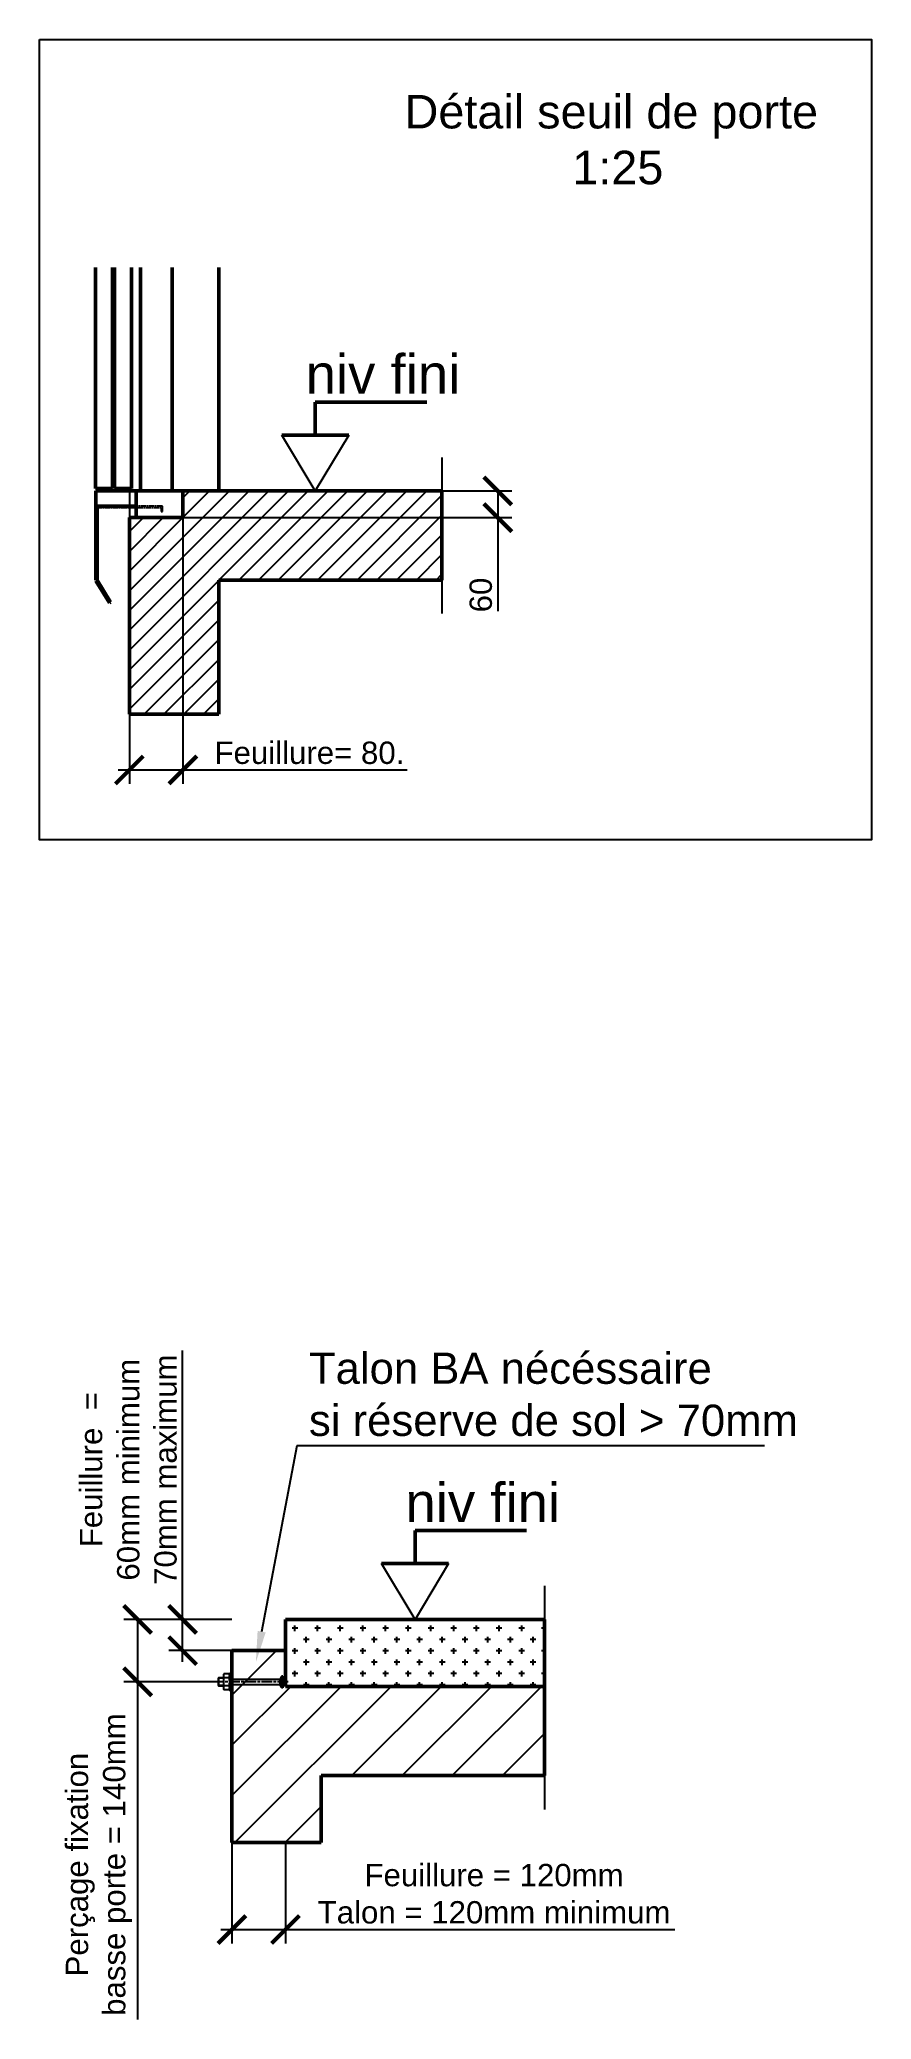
# Model space of a CAD drawing. Header units: millimetres. Extents: x -113 to 79205, y -11371 to 28902.
# Drawn here: x 3926 to 5789, y -2767 to 1667 of the extents above; entities that cross this region are included whole.
import ezdxf
from ezdxf.enums import TextEntityAlignment as Align

# ---------------------------------------------------------------- set-up
doc = ezdxf.new("R2010")
doc.units = ezdxf.units.MM
for name, pattern in [('AM_ISO02W050', [7.5, 6, -1.5]), ('AM_ISO08W050', [18, 12, -1.5, 3, -1.5]), ('DASH_CENTER', [36, 24, -3, 6, -3])]:
    doc.linetypes.add(name, pattern=pattern)
doc.layers.add('1', color=1, linetype='Continuous')
for name, color, linetype, lineweight in [('AM_0', 7, 'Continuous', 50), ('AM_5', 3, 'Continuous', 25), ('AM_8', 1, 'Continuous', 25), ('LDCar-AM_0', 7, 'Continuous', 50), ('LDCar-AM_3', 6, 'AM_ISO02W050', 25), ('LDCar-AM_6', 2, 'Continuous', 35), ('LDCar-AM_7', 4, 'AM_ISO08W050', 25), ('LDShaft-AM_0', 7, 'Continuous', 50), ('LDShaft-AM_4', 3, 'Continuous', 25), ('LDShaft-AM_5', 3, 'Continuous', 25), ('LDShaft-AM_6', 2, 'Continuous', 35), ('LDShaft-AM_8', 1, 'Continuous', 25)]:
    doc.layers.add(name, color=color, linetype=linetype, lineweight=lineweight)
doc.layers.add('AM_VIEWS', color=1, linetype='Continuous', lineweight=25, plot=False)
doc.styles.add('ACDINTS', font='arial.ttf', dxfattribs={"height": 0.2})
doc.styles.add('LD', font='ARIALUNI.TTF')
doc.dimstyles.new('LIFT', dxfattribs={"dimtxt": 2.5, "dimasz": 2.5, "dimexe": 1.25, "dimexo": 0, "dimgap": 0.5, "dimtad": 1, "dimdec": 0, "dimzin": 1, "dimdsep": 46, "dimtxsty": 'LD', "dimblk": 'ARCHTICK', "dimcen": 0, "dimdle": 1, "dimclrd": 3, "dimclre": 3, "dimclrt": 4, "dimadec": 0, "dimazin": 0, "dimtp": 0.1, "dimtm": 0.1, "dimtfac": 0.71, "dimtdec": 0, "dimtix": 1, "dimtmove": 0, "dimatfit": 3, "dimfxl": 1, "dimtolj": 1, "dimarcsym": 0})

msp = doc.modelspace()

# ---------------------------------------------------------------- texts
at = {"layer": 'AM_5', "color": 2, "insert": (4529.6, -1461.2), "char_height": 70, "attachment_point": 7, "style": 'ACDINTS'}
msp.add_mtext('Talon BA nécéssaire \\Psi réserve de sol > 70mm', dxfattribs=at)
at = {"layer": 'AM_5', "color": 4, "insert": (4059.3, -2420.2), "char_height": 50, "attachment_point": 5, "rotation": 90, "style": 'LD'}
msp.add_mtext('\\A1;Perçage fixation\\Pbasse porte = 140mm', dxfattribs=at)
at = {"layer": 'AM_5', "color": 4, "insert": (4944.1, -2485.7), "char_height": 50, "attachment_point": 5, "style": 'LD'}
msp.add_mtext('\\A1;Feuillure = 120mm\\PTalon = 120mm minimum', dxfattribs=at)
at = {"layer": 'LDCar-AM_0', "style": 'LD'}
for p in [(4868.6, 874.2), (5092.1, -1653)]:
    msp.add_text('niv fini', height=87.5, dxfattribs=at).set_placement(p, align=Align.RIGHT)
at = {"layer": 'LDShaft-AM_0', "insert": (5206.7, 1341.8), "char_height": 75, "attachment_point": 8, "style": 'LD'}
msp.add_mtext('\\fArial|b0|i0|u0;\\C256;Détail seuil de porte\\P 1:25', dxfattribs=at)
at = {"layer": 'LDShaft-AM_5', "color": 4, "insert": (4125.3, -1535.8), "char_height": 50, "attachment_point": 5, "rotation": 90, "style": 'LD'}
msp.add_mtext('\\A1;Feuillure  = \\P60mm minimum\\P70mm maximum', dxfattribs=at)

# ---------------------------------------------------------------- blocks, each defined once
blk = doc.blocks.new('LD_20150423125455_00000017')
at = {"layer": 'LDShaft-AM_8'}
for p, q in [((1760, 743.5), (2116.5, 1100)), ((1760, 787.7), (2072.3, 1100)), ((1760, 831.9), (2028.1, 1100)), ((1760, 876.1), (1983.9, 1100)), ((1880, 1040.3), (1939.7, 1100)), ((1880, 1084.5), (1895.5, 1100)), ((1960.7, 900), (2160.7, 1100)), ((2004.9, 900), (2204.9, 1100)), ((2049, 900), (2249, 1100)), ((2093.2, 900), (2293.2, 1100)), ((2137.4, 900), (2337.4, 1100)), ((2181.6, 900), (2381.6, 1100)), ((2225.8, 900), (2425.8, 1100)), ((2270, 900), (2460, 1090)), ((1760, 920.3), (1879.7, 1040)), ((1760, 964.5), (1835.5, 1040)), ((1760, 1008.7), (1791.3, 1040)), ((2314.2, 900), (2460, 1045.8)), ((2358.4, 900), (2460, 1001.6)), ((2402.6, 900), (2460, 957.4)), ((1760, 699.3), (1960, 899.3)), ((2446.8, 900), (2460, 913.2)), ((1760, 655.1), (1960, 855.1)), ((1760, 611), (1960, 811)), ((1793.2, 600), (1960, 766.8)), ((1837.4, 600), (1960, 722.6)), ((1881.6, 600), (1960, 678.4)), ((1925.8, 600), (1960, 634.2))]:
    blk.add_line(p, q, dxfattribs=at)
blk = doc.blocks.new('LD_20150423125455_00000018')
at = {"layer": 'LDShaft-AM_0'}
for p, q in [((1960, 1100), (1960, 1600)), ((1880, 1099.9999), (1880, 1040)), ((1960, 1099.9999), (1880, 1099.9999)), ((2460, 1099.9999), (1960, 1099.9999)), ((2460, 899.9999), (2460, 1099.9999)), ((1800, 1040), (1760, 1040)), ((1760, 1040), (1760, 600)), ((1880, 1040), (1800, 1040)), ((1960, 600), (1960, 899.9999)), ((1960, 899.9999), (2460, 899.9999)), ((1760, 600), (1800, 600)), ((1800, 600), (1960, 600))]:
    blk.add_line(p, q, dxfattribs=at)
blk = doc.blocks.new('LD_20150423125455_00000019')
at = {"layer": 'LDShaft-AM_4'}
blk.add_line((700, 75), (700, -275.0001), dxfattribs=at)
blk = doc.blocks.new('LD_20150423125455_0000001A')
at = {"layer": 'LDShaft-AM_0'}
for p, q in [((-50, 500), (-50, 0)), ((20.5, 0), (20.5, 500)), ((-50, 0), (20.5, 0))]:
    blk.add_line(p, q, dxfattribs=at)
blk = doc.blocks.new('_ArchTick')
at = {"color": 0, "linetype": 'ByBlock', "const_width": 0.15}
blk.add_lwpolyline([(-0.5, -0.5), (0.5, 0.5)], dxfattribs=at)
blk = doc.blocks.new('*D74')
at = {"layer": 'AM_5', "color": 3, "lineweight": -2, "transparency": 16777216}
for p, q in [((4127.5, 656.2), (4127.5, 0)), ((4247.5, 656.2), (4247.5, 0)), ((4102.5, 31.2), (4247.5, 31.2)), ((4247.5, 31.2), (4749.9, 31.2))]:
    blk.add_line(p, q, dxfattribs=at)
at = {"layer": 'Defpoints', "color": 0, "transparency": 16777216}
for p in [(4127.5, 656.2), (4247.5, 656.2), (4247.5, 31.2)]:
    blk.add_point(p, dxfattribs=at)
at = {"layer": 'AM_5', "color": 3, "lineweight": -2, "transparency": 16777216, "xscale": 62.5, "yscale": 62.5, "zscale": 62.5, "rotation": 180}
blk.add_blockref('_ArchTick', (4127.5, 31.2), dxfattribs=at)
at = {"layer": 'AM_5', "color": 3, "lineweight": -2, "transparency": 16777216, "xscale": 62.5, "yscale": 62.5, "zscale": 62.5}
blk.add_blockref('_ArchTick', (4247.5, 31.2), dxfattribs=at)
at = {"layer": 'AM_5', "color": 4, "transparency": 16777216, "insert": (4530.7, 69.3), "char_height": 50, "attachment_point": 5, "style": 'LD'}
blk.add_mtext('\\A1;Feuillure= 80.', dxfattribs=at)
blk = doc.blocks.new('LD_20150423125455_0000001B')
at = {"layer": 'LDCar-AM_0'}
for p, q in [((-151, 500), (-151, 5)), ((-113, 5), (-113, 500)), ((-108, 500), (-108, 5)), ((-70, 5), (-70, 500)), ((-151, 5), (-113, 5)), ((-60, 0), (-150, 0)), ((-150, 0), (-150, -34)), ((-108, 5), (-70, 5)), ((-60, -34), (-60, 0)), ((-147, -34), (-150, -34)), ((-150, -34), (-150, -200)), ((-150, -34), (-60, -34)), ((-147, -200), (-147, -34)), ((-150, -200), (-147, -200)), ((-147.2, -200.2), (-149.8, -201.8)), ((-149.8, -201.8), (-119.8, -250.8)), ((-117.2, -249.2), (-147.2, -200.2)), ((-119.8, -250.8), (-117.2, -249.2))]:
    blk.add_line(p, q, dxfattribs=at)
at = {"layer": 'LDCar-AM_3'}
for p, q in [((-151, 500), (-151, 5)), ((-150, 500), (-150, 5)), ((-150, 5), (-150, 500)), ((-114, 500), (-114, 5)), ((-114, 5), (-114, 500)), ((-113, 5), (-113, 500)), ((-108, 500), (-108, 5)), ((-107, 500), (-107, 5)), ((-107, 5), (-107, 500)), ((-71, 500), (-71, 5)), ((-71, 5), (-71, 500)), ((-70, 5), (-70, 500)), ((-151, 5), (-150, 5)), ((-150, 5), (-114, 5)), ((-114, 5), (-113, 5)), ((-108, 5), (-107, 5)), ((-107, 5), (-71, 5)), ((-71, 5), (-70, 5))]:
    blk.add_line(p, q, dxfattribs=at)
at = {"layer": 'LDCar-AM_7'}
for p, q in [((-147, -34), (-147, -37)), ((-1, -34), (-147, -34)), ((-147, -37), (-4, -37)), ((-4, -37), (-4, -46)), ((-1, -46), (-1, -34)), ((-4, -46), (-1, -46))]:
    blk.add_line(p, q, dxfattribs=at)
blk = doc.blocks.new('*D76')
at = {"layer": 'LDShaft-AM_5', "color": 3, "transparency": 16777216}
for p, q in [((4202.5, 656.2), (4983.7, 656.2)), ((4952.5, 656.2), (4952.5, 596.2)), ((4202.5, 596.2), (4983.7, 596.2)), ((4952.5, 596.2), (4952.5, 387.1))]:
    blk.add_line(p, q, dxfattribs=at)
for p in [(4202.7, 656.2), (4202.7, 596.2)]:
    blk.add_point(p, dxfattribs=at)
at = {"layer": 'LDShaft-AM_5', "color": 3, "transparency": 16777216, "xscale": 62.5, "yscale": 62.5, "zscale": 62.5}
for p, rotation in [((4952.5, 656.2), 270), ((4952.5, 596.2), 90)]:
    blk.add_blockref('_ArchTick', p, dxfattribs=dict(at, rotation=rotation))
at = {"layer": 'LDShaft-AM_5', "color": 4, "transparency": 16777216, "insert": (4940, 422.9), "char_height": 50, "attachment_point": 8, "rotation": 90, "style": 'LD'}
blk.add_mtext('60', dxfattribs=at)
blk = doc.blocks.new('LD_20150423125455_0000001C')
at = {"layer": 'LDShaft-AM_0'}
for p, q in [((700, 0), (15, 0)), ((15, 0), (15, -60)), ((15, -60), (120, -60))]:
    blk.add_line(p, q, dxfattribs=at)

# ---------------------------------------------------------------- dimensions: what is measured, and where the dimension line sits
at = {"layer": 'AM_5'}
dim = msp.add_linear_dim(base=(4247.5, 31.2), p1=(4127.5, 656.2), p2=(4247.5, 656.2), text='Feuillure= 80.', dimstyle='LIFT', override={"dimscale": 25, "dimtxt": 2, "dimpost": '', "dimtix": 1}, dxfattribs=at)
dim.commit()
dim.dimension.update_dxf_attribs({"geometry": '*D74', "text_midpoint": (4530.7, 31.2), "dimtype": 160})
at = {"layer": 'LDShaft-AM_5'}
dim = msp.add_linear_dim(base=(4952.5, 626.2), p1=(4202.5, 596.2), p2=(4202.5, 656.2), angle=90, dimstyle='LIFT', override={"dimscale": 25, "dimtxt": 2, "dimjust": 1, "dimtix": 0}, dxfattribs=at)
dim.commit()
dim.dimension.update_dxf_attribs({"geometry": '*D76', "text_midpoint": (4952.5, 626.2)})

# ---------------------------------------------------------------- linework, layer by layer
for p, q in [((4543.6, 656.2), (4468.6, 781.2)), ((4618.6, 781.2), (4543.6, 656.2)), ((4767.1, -1871), (4692.1, -1746)), ((4842.1, -1746), (4767.1, -1871))]:
    msp.add_line(p, q)
at = {"layer": '1'}
for p, q in [((4351.1, -1993.3), (4339.3, -1993.3)), ((4351.1, -1993.3), (4339.3, -1993.3)), ((4352.3, -1991.2), (4352.3, -2030.7)), ((4355.9, -1991.2), (4352.3, -1991.2)), ((4352.3, -1991.2), (4352.3, -2030.7)), ((4355.9, -1991.2), (4352.3, -1991.2)), ((4355.9, -2011), (4355.9, -1991.2)), ((4355.9, -2011), (4355.9, -1991.2)), ((4327.2, -2002), (4326.3, -2002.9)), ((4327.2, -2002), (4326.3, -2002.9)), ((4338, -2002.9), (4326.3, -2002.9)), ((4326.3, -2002.9), (4326.3, -2019.1)), ((4338, -2002.9), (4326.3, -2002.9)), ((4326.3, -2002.9), (4326.3, -2019.1)), ((4338, -2019.1), (4326.3, -2019.1)), ((4326.3, -2019.1), (4327.2, -2020)), ((4338, -2019.1), (4326.3, -2019.1)), ((4326.3, -2019.1), (4327.2, -2020)), ((4327.2, -2002), (4327.2, -2020)), ((4338, -2002), (4327.2, -2002)), ((4327.2, -2002), (4327.2, -2020)), ((4338, -2002), (4327.2, -2002)), ((4327.2, -2020), (4338, -2020)), ((4327.2, -2020), (4338, -2020)), ((4338, -1997.7), (4338, -2002)), ((4338, -1997.7), (4338, -2002)), ((4338, -2002), (4338, -2002.9)), ((4338, -2002), (4338, -2002.9)), ((4338, -2002.9), (4338, -2019.1)), ((4338, -2002.9), (4338, -2019.1)), ((4338, -2019.1), (4338, -2020)), ((4338, -2019.1), (4338, -2020)), ((4338, -2020), (4338, -2024.3)), ((4338, -2020), (4338, -2024.3)), ((4351.1, -2002.1), (4339.3, -2002.1)), ((4351.1, -2002.1), (4339.3, -2002.1)), ((4351.1, -2019.8), (4339.3, -2019.8)), ((4351.1, -2019.8), (4339.3, -2019.8)), ((4351.1, -2028.7), (4339.3, -2028.7)), ((4351.1, -2028.7), (4339.3, -2028.7)), ((4352.3, -2024.3), (4352.3, -1997.7)), ((4352.3, -2024.3), (4352.3, -1997.7)), ((4352.3, -2030.7), (4355.9, -2030.7)), ((4352.3, -2030.7), (4355.9, -2030.7)), ((4355.9, -2005), (4464.4, -2005)), ((4355.9, -2030.7), (4355.9, -2011)), ((4355.9, -2030.7), (4355.9, -2011)), ((4355.9, -2017), (4464.4, -2017)), ((4465.1, -2016.2), (4465.1, -2005.8)), ((4468.2, -1999), (4465.4, -2004.4)), ((4468.2, -2022.9), (4465.4, -2017.6)), ((4471.1, -1997.9), (4468.2, -1997.9)), ((4468.2, -1997.9), (4468.2, -2024)), ((4471.1, -2024), (4468.2, -2024)), ((4470.7, -2004.9), (4468.6, -2004.9)), ((4470.7, -2017.1), (4468.6, -2017.1)), ((4471.1, -1997.9), (4471.1, -2024))]:
    msp.add_line(p, q, dxfattribs=at)
at = {"layer": '1', "linetype": 'DASH_CENTER'}
msp.add_line((4483.2, -2011), (4320, -2011), dxfattribs=at)
at = {"layer": '1'}
for centre, radius, start, end in [((4346.3, -1997.7), 8.36, 148.063, 211.937), ((4346.3, -1997.7), 8.36, 148.063, 211.937), ((4344, -1997.7), 8.36, 328.063, 31.937), ((4344, -1997.7), 8.36, 328.063, 31.937), ((4369.6, -2011), 31.6, 163.7398, 196.2602), ((4369.6, -2011), 31.6, 163.7398, 196.2602), ((4346.4, -2024.3), 8.41, 148.1553, 211.8447), ((4346.4, -2024.3), 8.41, 148.1553, 211.8447), ((4320.7, -2011), 31.6, 343.7398, 16.2602), ((4320.7, -2011), 31.6, 343.7398, 16.2602), ((4343.9, -2024.3), 8.41, 328.1553, 31.8447), ((4343.9, -2024.3), 8.41, 328.1553, 31.8447), ((4464.4, -2003.8), 1.2, 270, 332.3005), ((4464.4, -2018.2), 1.2, 27.6995, 90)]:
    msp.add_arc(centre, radius, start, end, dxfattribs=at)
msp.add_point((4355.9, -2011), dxfattribs=at)
at = {"layer": 'AM_0'}
for p, q in [((4543.6, 855.1), (4793.6, 855.1)), ((4543.6, 781.2), (4543.6, 855.1)), ((4468.6, 781.2), (4618.6, 781.2)), ((4767.1, -1672.2), (5017.1, -1672.2)), ((4767.1, -1746), (4767.1, -1672.2)), ((4692.1, -1746), (4842.1, -1746)), ((4477.1, -1941), (4477.1, -2021)), ((4477.1, -2021), (5057.1, -2021)), ((4557.1, -2221), (5057.1, -2221))]:
    msp.add_line(p, q, dxfattribs=at)
at = {"layer": 'AM_5', "color": 3}
for p, q in [((4502.4, -1482.3), (4423.7, -1898.6)), ((4526.1, -1482.3), (4502.4, -1482.3)), ((5549.9, -1482.3), (4526.1, -1482.3)), ((4357, -1871), (4114.8, -1871)), ((4146, -1871), (4146, -2036)), ((4320, -2011), (4114.8, -2011)), ((4146, -2011), (4146, -2766.9)), ((4357.1, -2371), (4357.1, -2596.8)), ((4477.1, -2371), (4477.1, -2596.8)), ((4332.1, -2565.6), (4477.1, -2565.6)), ((4477.1, -2565.6), (5348.6, -2565.6))]:
    msp.add_line(p, q, dxfattribs=at)
at = {"layer": 'AM_5', "color": 3, "linetype": 'Continuous'}
msp.add_trace([(4414.7, -1896.9), (4432.8, -1900.3), (4410.7, -1967.4)], dxfattribs=at)
at = {"layer": 'AM_8'}
for p, q in [((4504.4, -1890.7), (4491.7, -1890.7)), ((4498.1, -1897.1), (4498.1, -1884.4)), ((4523.5, -1871.7), (4523.5, -1871)), ((4555.2, -1890.7), (4542.5, -1890.7)), ((4548.9, -1897.1), (4548.9, -1884.4)), ((4574.3, -1871.7), (4574.3, -1871)), ((4606, -1890.7), (4593.3, -1890.7)), ((4599.7, -1897.1), (4599.7, -1884.4)), ((4625.1, -1871.7), (4625.1, -1871)), ((4656.8, -1890.7), (4644.1, -1890.7)), ((4650.5, -1897.1), (4650.5, -1884.4)), ((4675.9, -1871.7), (4675.9, -1871)), ((4707.6, -1890.7), (4694.9, -1890.7)), ((4701.3, -1897.1), (4701.3, -1884.4)), ((4726.7, -1871.7), (4726.7, -1871)), ((4758.4, -1890.7), (4745.7, -1890.7)), ((4752.1, -1897.1), (4752.1, -1884.4)), ((4777.5, -1871.7), (4777.5, -1871)), ((4809.2, -1890.7), (4796.5, -1890.7)), ((4802.9, -1897.1), (4802.9, -1884.4)), ((4828.3, -1871.7), (4828.3, -1871)), ((4860, -1890.7), (4847.3, -1890.7)), ((4853.7, -1897.1), (4853.7, -1884.4)), ((4879.1, -1871.7), (4879.1, -1871)), ((4910.8, -1890.7), (4898.1, -1890.7)), ((4904.5, -1897.1), (4904.5, -1884.4)), ((4929.9, -1871.7), (4929.9, -1871)), ((4961.6, -1890.7), (4948.9, -1890.7)), ((4955.3, -1897.1), (4955.3, -1884.4)), ((4980.7, -1871.7), (4980.7, -1871)), ((5012.4, -1890.7), (4999.7, -1890.7)), ((5006.1, -1897.1), (5006.1, -1884.4)), ((5031.5, -1871.7), (5031.5, -1871)), ((5057.1, -1890.7), (5050.5, -1890.7)), ((5056.9, -1897.1), (5056.9, -1884.4)), ((4357.1, -2040.8), (4457, -1941)), ((4479, -1916.1), (4477.1, -1916.1)), ((4504.4, -1941.5), (4491.7, -1941.5)), ((4498.1, -1947.9), (4498.1, -1935.2)), ((4529.8, -1916.1), (4517.1, -1916.1)), ((4523.5, -1922.5), (4523.5, -1909.8)), ((4555.2, -1941.5), (4542.5, -1941.5)), ((4548.9, -1947.9), (4548.9, -1935.2)), ((4580.6, -1916.1), (4567.9, -1916.1)), ((4574.3, -1922.5), (4574.3, -1909.8)), ((4606, -1941.5), (4593.3, -1941.5)), ((4599.7, -1947.9), (4599.7, -1935.2)), ((4631.4, -1916.1), (4618.7, -1916.1)), ((4625.1, -1922.5), (4625.1, -1909.8)), ((4656.8, -1941.5), (4644.1, -1941.5)), ((4650.5, -1947.9), (4650.5, -1935.2)), ((4682.2, -1916.1), (4669.5, -1916.1)), ((4675.9, -1922.5), (4675.9, -1909.8)), ((4707.6, -1941.5), (4694.9, -1941.5)), ((4701.3, -1947.9), (4701.3, -1935.2)), ((4733, -1916.1), (4720.3, -1916.1)), ((4726.7, -1922.5), (4726.7, -1909.8)), ((4758.4, -1941.5), (4745.7, -1941.5)), ((4752.1, -1947.9), (4752.1, -1935.2)), ((4783.8, -1916.1), (4771.1, -1916.1)), ((4777.5, -1922.5), (4777.5, -1909.8)), ((4809.2, -1941.5), (4796.5, -1941.5)), ((4802.9, -1947.9), (4802.9, -1935.2)), ((4834.6, -1916.1), (4821.9, -1916.1)), ((4828.3, -1922.5), (4828.3, -1909.8)), ((4860, -1941.5), (4847.3, -1941.5)), ((4853.7, -1947.9), (4853.7, -1935.2)), ((4885.4, -1916.1), (4872.7, -1916.1)), ((4879.1, -1922.5), (4879.1, -1909.8)), ((4910.8, -1941.5), (4898.1, -1941.5)), ((4904.5, -1947.9), (4904.5, -1935.2)), ((4936.2, -1916.1), (4923.5, -1916.1)), ((4929.9, -1922.5), (4929.9, -1909.8)), ((4961.6, -1941.5), (4948.9, -1941.5)), ((4955.3, -1947.9), (4955.3, -1935.2)), ((4987, -1916.1), (4974.3, -1916.1)), ((4980.7, -1922.5), (4980.7, -1909.8)), ((5012.4, -1941.5), (4999.7, -1941.5)), ((5006.1, -1947.9), (5006.1, -1935.2)), ((5037.8, -1916.1), (5025.1, -1916.1)), ((5031.5, -1922.5), (5031.5, -1909.8)), ((5057.1, -1941.5), (5050.5, -1941.5)), ((5056.9, -1947.9), (5056.9, -1935.2)), ((4479, -1966.9), (4477.1, -1966.9)), ((4504.4, -1992.3), (4491.7, -1992.3)), ((4498.1, -1998.7), (4498.1, -1986)), ((4529.8, -1966.9), (4517.1, -1966.9)), ((4523.5, -1973.3), (4523.5, -1960.6)), ((4555.2, -1992.3), (4542.5, -1992.3)), ((4548.9, -1998.7), (4548.9, -1986)), ((4580.6, -1966.9), (4567.9, -1966.9)), ((4574.3, -1973.3), (4574.3, -1960.6)), ((4606, -1992.3), (4593.3, -1992.3)), ((4599.7, -1998.7), (4599.7, -1986)), ((4631.4, -1966.9), (4618.7, -1966.9)), ((4625.1, -1973.3), (4625.1, -1960.6)), ((4656.8, -1992.3), (4644.1, -1992.3)), ((4650.5, -1998.7), (4650.5, -1986)), ((4682.2, -1966.9), (4669.5, -1966.9)), ((4675.9, -1973.3), (4675.9, -1960.6)), ((4707.6, -1992.3), (4694.9, -1992.3)), ((4701.3, -1998.7), (4701.3, -1986)), ((4733, -1966.9), (4720.3, -1966.9)), ((4726.7, -1973.3), (4726.7, -1960.6)), ((4758.4, -1992.3), (4745.7, -1992.3)), ((4752.1, -1998.7), (4752.1, -1986)), ((4783.8, -1966.9), (4771.1, -1966.9)), ((4777.5, -1973.3), (4777.5, -1960.6)), ((4809.2, -1992.3), (4796.5, -1992.3)), ((4802.9, -1998.7), (4802.9, -1986)), ((4834.6, -1966.9), (4821.9, -1966.9)), ((4828.3, -1973.3), (4828.3, -1960.6)), ((4860, -1992.3), (4847.3, -1992.3)), ((4853.7, -1998.7), (4853.7, -1986)), ((4885.4, -1966.9), (4872.7, -1966.9)), ((4879.1, -1973.3), (4879.1, -1960.6)), ((4910.8, -1992.3), (4898.1, -1992.3)), ((4904.5, -1998.7), (4904.5, -1986)), ((4936.2, -1966.9), (4923.5, -1966.9)), ((4929.9, -1973.3), (4929.9, -1960.6)), ((4961.6, -1992.3), (4948.9, -1992.3)), ((4955.3, -1998.7), (4955.3, -1986)), ((4987, -1966.9), (4974.3, -1966.9)), ((4980.7, -1973.3), (4980.7, -1960.6)), ((5012.4, -1992.3), (4999.7, -1992.3)), ((5006.1, -1998.7), (5006.1, -1986)), ((5037.8, -1966.9), (5025.1, -1966.9)), ((5031.5, -1973.3), (5031.5, -1960.6)), ((5057.1, -1992.3), (5050.5, -1992.3)), ((5056.9, -1998.7), (5056.9, -1986)), ((4357.1, -2153), (4489.2, -2021)), ((4357.1, -2265.3), (4601.5, -2021)), ((4363.7, -2371), (4713.7, -2021)), ((4479, -2017.7), (4477.1, -2017.7)), ((4529.8, -2017.7), (4517.1, -2017.7)), ((4523.5, -2021), (4523.5, -2011.4)), ((4580.6, -2017.7), (4567.9, -2017.7)), ((4574.3, -2021), (4574.3, -2011.4)), ((4631.4, -2017.7), (4618.7, -2017.7)), ((4625.1, -2021), (4625.1, -2011.4)), ((4626, -2221), (4826, -2021)), ((4682.2, -2017.7), (4669.5, -2017.7)), ((4675.9, -2021), (4675.9, -2011.4)), ((4733, -2017.7), (4720.3, -2017.7)), ((4726.7, -2021), (4726.7, -2011.4)), ((4738.2, -2221), (4938.2, -2021)), ((4783.8, -2017.7), (4771.1, -2017.7)), ((4777.5, -2021), (4777.5, -2011.4)), ((4834.6, -2017.7), (4821.9, -2017.7)), ((4828.3, -2021), (4828.3, -2011.4)), ((4850.5, -2221), (5050.5, -2021)), ((4885.4, -2017.7), (4872.7, -2017.7)), ((4879.1, -2021), (4879.1, -2011.4)), ((4936.2, -2017.7), (4923.5, -2017.7)), ((4929.9, -2021), (4929.9, -2011.4)), ((4987, -2017.7), (4974.3, -2017.7)), ((4980.7, -2021), (4980.7, -2011.4)), ((5037.8, -2017.7), (5025.1, -2017.7)), ((5031.5, -2021), (5031.5, -2011.4)), ((4962.7, -2221), (5057.1, -2126.6)), ((4476, -2371), (4557.1, -2289.8))]:
    msp.add_line(p, q, dxfattribs=at)
at = {"layer": 'AM_VIEWS'}
msp.add_lwpolyline([(3926.5, 1666.8), (5789.1, 1666.8), (5789.1, -125), (3926.5, -125)], close=True, dxfattribs=at)
at = {"layer": 'LDShaft-AM_0'}
for p, q in [((5057.1, -1871), (4477.1, -1871)), ((4477.1, -1871), (4477.1, -1941)), ((5057.1, -2021), (5057.1, -1871)), ((4477.1, -1941), (4357.1, -1941)), ((4357.1, -1941), (4357.1, -2371)), ((5057.1, -2221), (5057.1, -2021)), ((4557.1, -2371), (4557.1, -2221)), ((4357.1, -2371), (4557.1, -2371))]:
    msp.add_line(p, q, dxfattribs=at)
at = {"layer": 'LDShaft-AM_4'}
for p, q in [((5057.1, -1796), (5057.1, -1871)), ((5057.1, -1871), (5057.1, -2021)), ((5057.1, -2021), (5057.1, -2296.7))]:
    msp.add_line(p, q, dxfattribs=at)
at = {"layer": 'LDShaft-AM_5', "color": 3}
for p, q in [((4246.8, -1871), (4246.8, -1269.1)), ((4357, -1871), (4215.6, -1871)), ((4246.8, -1966), (4246.8, -1871)), ((4357.1, -1941), (4215.6, -1941))]:
    msp.add_line(p, q, dxfattribs=at)

# ---------------------------------------------------------------- block references
at = {"layer": 'AM_5', "color": 3, "xscale": 62.5, "yscale": 62.5, "zscale": 62.5}
for p, rotation in [((4146, -1871), 90), ((4146, -2011), 270), ((4357.1, -2565.6), 180)]:
    msp.add_blockref('_ArchTick', p, dxfattribs=dict(at, rotation=rotation))
msp.add_blockref('_ArchTick', (4477.1, -2565.6), dxfattribs=at)
at = {"layer": 'LDCar-AM_6'}
msp.add_blockref('LD_20150423125455_0000001B', (4202.5, 656.2), dxfattribs=at)
at = {"layer": 'LDShaft-AM_5', "color": 3, "xscale": 62.5, "yscale": 62.5, "zscale": 62.5}
for p, rotation in [((4246.8, -1871), 90), ((4246.8, -1941), 270)]:
    msp.add_blockref('_ArchTick', p, dxfattribs=dict(at, rotation=rotation))
at = {"layer": 'LDShaft-AM_6'}
for name, p in [('LD_20150423125455_00000018', (2367.5, -443.8)), ('LD_20150423125455_0000001A', (4202.5, 656.2)), ('LD_20150423125455_00000019', (4127.5, 656.2)), ('LD_20150423125455_00000017', (2367.5, -443.8)), ('LD_20150423125455_0000001C', (4127.5, 656.2))]:
    msp.add_blockref(name, p, dxfattribs=at)

msp.set_redraw_order([(e.dxf.handle, doc.entitydb.next_handle()) for e in msp.query("TEXT MTEXT ATTDEF DIMENSION ARC_DIMENSION")])  # texts and dimensions are drawn at this point

doc.saveas('drawing.dxf')
